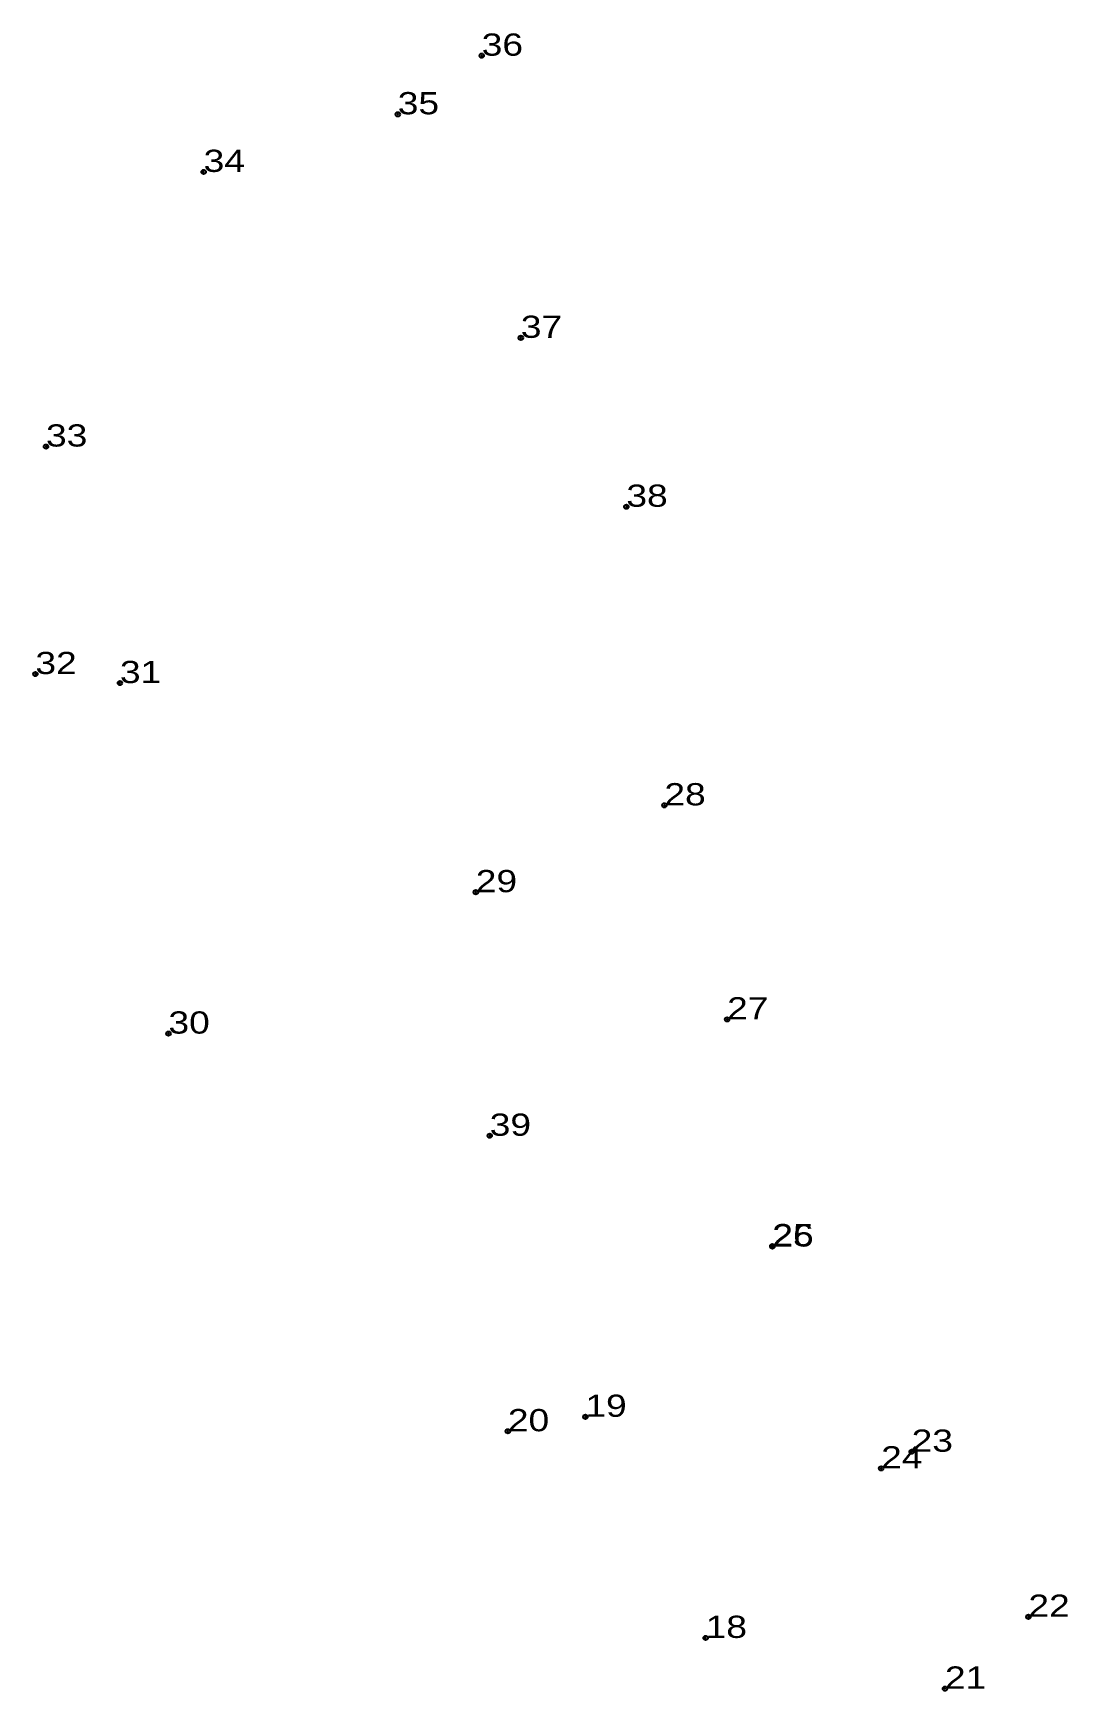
# Model space of a CAD drawing. Header units: metres. Extents: x 542751 to 556125, y 1835536 to 1841080.
# Drawn here: x 555522.4 to 555606.2, y 1840945.8 to 1841080.1 of the extents above; entities that cross this region are included whole.
import ezdxf

# ---------------------------------------------------------------- set-up
doc = ezdxf.new("R2010")
doc.units = ezdxf.units.M
doc.header["$LTSCALE"] = 0.72
doc.header["$PDMODE"] = 32
doc.header["$PDSIZE"] = 0.36
doc.layers.add('12', color=7, linetype='Continuous')
doc.layers.add('7', color=7, linetype='Continuous')

msp = doc.modelspace()

# ---------------------------------------------------------------- texts
at = {"layer": '12', "width": 1.25}
for s, p in [('36', (555558.76, 1841078.28)), ('36', (555558.76, 1841078.28)), ('35', (555551.96, 1841073.53)), ('35', (555551.96, 1841073.53)), ('34', (555536.23, 1841068.86)), ('34', (555536.23, 1841068.86)), ('37', (555561.93, 1841055.41)), ('37', (555561.93, 1841055.41)), ('33', (555523.46, 1841046.6)), ('33', (555523.46, 1841046.6)), ('38', (555570.48, 1841041.72)), ('38', (555570.48, 1841041.72)), ('32', (555522.6, 1841028.16)), ('32', (555522.6, 1841028.16)), ('31', (555529.45, 1841027.43)), ('31', (555529.45, 1841027.43)), ('28', (555573.56, 1841017.52)), ('28', (555573.56, 1841017.52)), ('29', (555558.28, 1841010.48)), ('29', (555558.28, 1841010.48)), ('27', (555578.64, 1841000.17)), ('27', (555578.64, 1841000.17)), ('30', (555533.38, 1840999.02)), ('30', (555533.38, 1840999.02)), ('39', (555559.41, 1840990.74)), ('39', (555559.41, 1840990.74)), ('25', (555582.3, 1840981.79)), ('25', (555582.3, 1840981.79)), ('26', (555582.31, 1840981.76)), ('26', (555582.31, 1840981.76)), ('19', (555567.16, 1840967.96)), ('19', (555567.16, 1840967.96)), ('20', (555560.88, 1840966.79)), ('20', (555560.88, 1840966.79)), ('23', (555593.59, 1840965.13)), ('23', (555593.59, 1840965.13)), ('24', (555591.12, 1840963.78)), ('24', (555591.12, 1840963.78)), ('22', (555603.05, 1840951.75)), ('22', (555603.05, 1840951.75)), ('18', (555576.9, 1840950.04)), ('18', (555576.9, 1840950.04)), ('21', (555596.29, 1840945.93)), ('21', (555596.29, 1840945.93))]:
    msp.add_text(s, height=1.8, dxfattribs=at).set_placement(p)

# ---------------------------------------------------------------- linework, layer by layer
at = {"layer": '7'}
for p in [(555558.76, 1841078.28), (555551.96, 1841073.53), (555536.23, 1841068.86), (555561.93, 1841055.41), (555523.46, 1841046.6), (555570.48, 1841041.72), (555522.6, 1841028.16), (555529.45, 1841027.43), (555573.56, 1841017.52), (555558.28, 1841010.48), (555578.64, 1841000.17), (555533.38, 1840999.02), (555559.41, 1840990.74), (555582.3, 1840981.79), (555582.31, 1840981.76), (555567.16, 1840967.96), (555560.88, 1840966.79), (555593.59, 1840965.13), (555591.12, 1840963.78), (555603.05, 1840951.75), (555576.9, 1840950.04), (555596.29, 1840945.93)]:
    msp.add_point(p, dxfattribs=at)

msp.set_redraw_order([(e.dxf.handle, doc.entitydb.next_handle()) for e in msp.query("TEXT MTEXT ATTDEF DIMENSION ARC_DIMENSION")])  # texts and dimensions are drawn at this point

doc.saveas('drawing.dxf')
